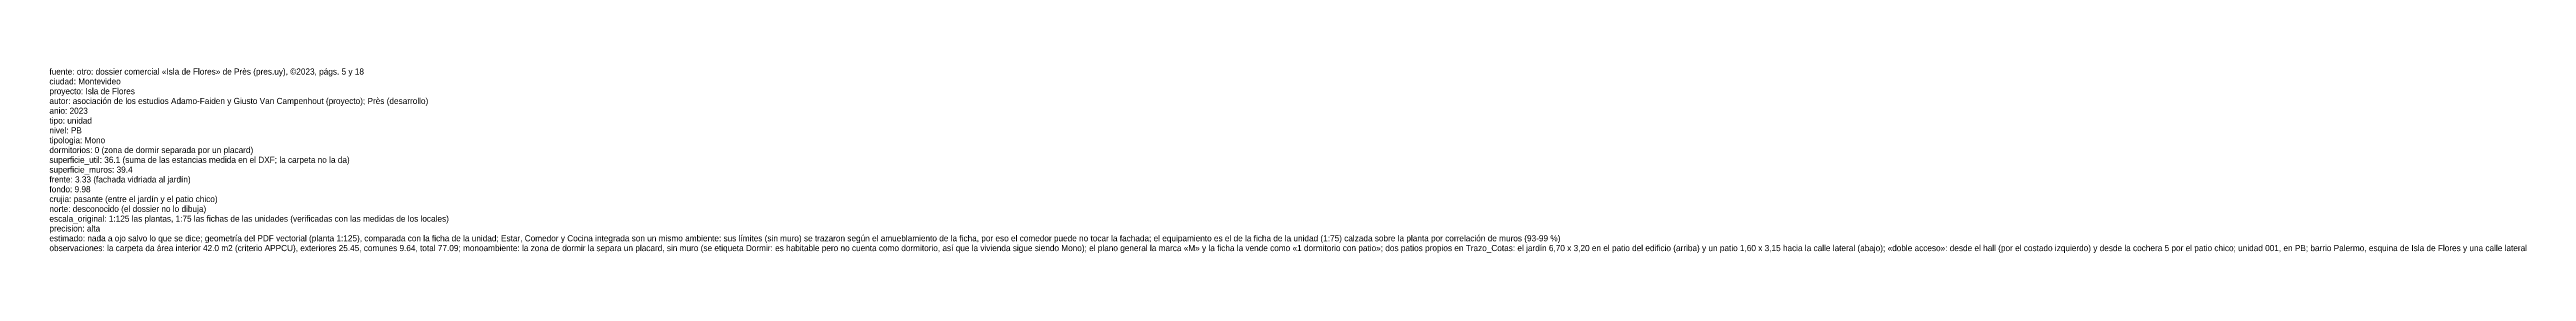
# Model space of a CAD drawing. Header units: metres. Extents: x 0 to 108, y -2 to 17.
# Drawn here: x 7.6 to 108.3, y 2.7 to 10.2 of the extents above; entities that cross this region are included whole.
import ezdxf

# ---------------------------------------------------------------- set-up
doc = ezdxf.new("R2010")
doc.units = ezdxf.units.M
doc.layers.add('Trazo_Datos', color=7, linetype='Continuous')

msp = doc.modelspace()

# ---------------------------------------------------------------- texts
at = {"layer": 'Trazo_Datos'}
for s, p in [('fuente: otro: dossier comercial «Isla de Flores» de Près (pres.uy), ©2023, págs. 5 y 18', (7.56, 9.98)), ('ciudad: Montevideo', (7.56, 9.58)), ('proyecto: Isla de Flores', (7.56, 9.18)), ('autor: asociación de los estudios Adamo-Faiden y Giusto Van Campenhout (proyecto); Près (desarrollo)', (7.56, 8.78)), ('anio: 2023', (7.56, 8.38)), ('tipo: unidad', (7.56, 7.98)), ('tipologia: Mono', (7.56, 7.18)), ('nivel: PB', (7.56, 7.58)), ('dormitorios: 0 (zona de dormir separada por un placard)', (7.56, 6.78)), ('superficie_util: 36.1 (suma de las estancias medida en el DXF; la carpeta no la da)', (7.56, 6.38)), ('superficie_muros: 39.4', (7.56, 5.98)), ('frente: 3.33 (fachada vidriada al jardín)', (7.56, 5.58)), ('fondo: 9.98', (7.56, 5.18)), ('crujia: pasante (entre el jardín y el patio chico)', (7.56, 4.78)), ('escala_original: 1:125 las plantas, 1:75 las fichas de las unidades (verificadas con las medidas de los locales)', (7.56, 3.98)), ('norte: desconocido (el dossier no lo dibuja)', (7.56, 4.38)), ('estimado: nada a ojo salvo lo que se dice; geometría del PDF vectorial (planta 1:125), comparada con la ficha de la unidad; Estar, Comedor y Cocina integrada son un mismo ambiente: sus límites (sin muro) se trazaron según el amueblamiento de la ficha, por eso el comedor puede no tocar la fachada; el equipamiento es el de la ficha de la unidad (1:75) calzada sobre la planta por correlación de muros (93-99 %)', (7.56, 3.18)), ('observaciones: la carpeta da área interior 42.0 m2 (criterio APPCU), exteriores 25.45, comunes 9.64, total 77.09; monoambiente: la zona de dormir la separa un placard, sin muro (se etiqueta Dormir: es habitable pero no cuenta como dormitorio, así que la vivienda sigue siendo Mono); el plano general la marca «M» y la ficha la vende como «1 dormitorio con patio»; dos patios propios en Trazo_Cotas: el jardín 6,70 x 3,20 en el patio del edificio (arriba) y un patio 1,60 x 3,15 hacia la calle lateral (abajo); «doble acceso»: desde el hall (por el costado izquierdo) y desde la cochera 5 por el patio chico; unidad 001, en PB; barrio Palermo, esquina de Isla de Flores y una calle lateral', (7.56, 2.78)), ('precision: alta', (7.56, 3.58))]:
    msp.add_text(s, height=0.25, dxfattribs=at).set_placement(p)

doc.saveas('drawing.dxf')
